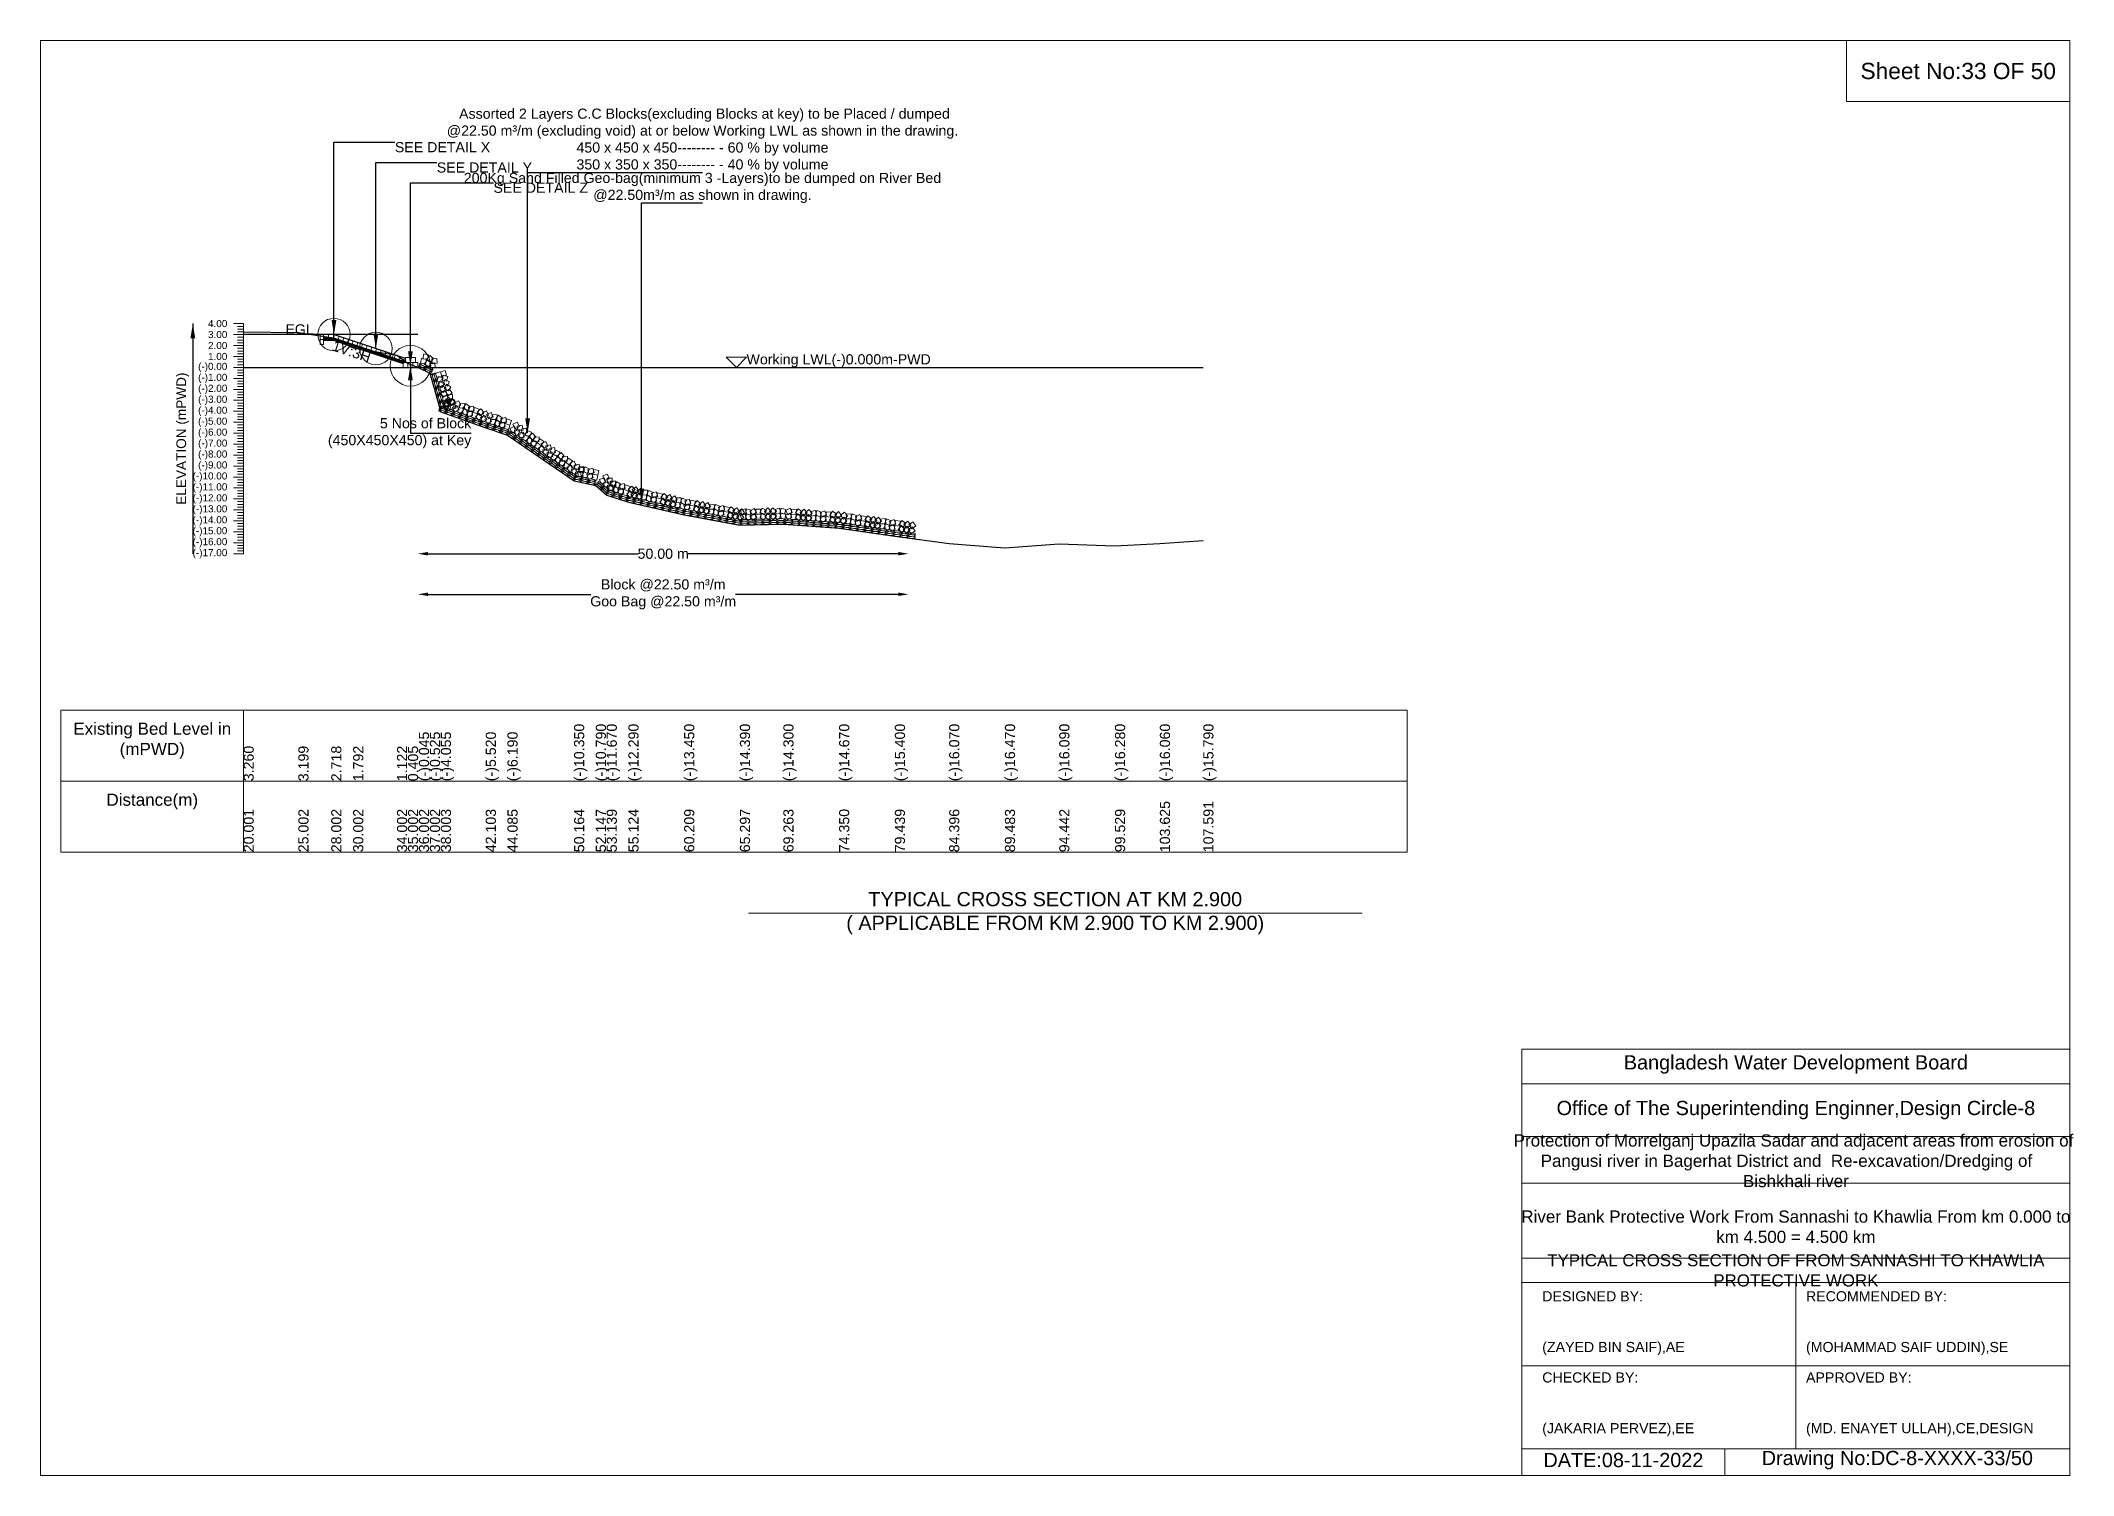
# Model space of a CAD drawing. Header units: inches. Extents: x 89000 to 845017, y -7071 to 0.
# Drawn here: x 580000 to 590017, y -7071 to 0 of the extents above; entities that cross this region are included whole.
import ezdxf

# ---------------------------------------------------------------- set-up
doc = ezdxf.new("R2010")
doc.units = ezdxf.units.IN
doc.header["$LTSCALE"] = 7
doc.header["$MEASUREMENT"] = 0
doc.header["$PDMODE"] = 3
for name, color, linetype, lineweight in [('Cross section Data Border', 7, 'Continuous', 9), ('Cross Section Labels', 7, 'Continuous', 9), ('Existing_Bed_Level for Xsection', 7, 'Continuous', 25), ('Long Section Labels', 7, 'Continuous', 9)]:
    doc.layers.add(name, color=color, linetype=linetype, lineweight=lineweight)
doc.styles.get("Standard").update_dxf_attribs({"font": 'arial.ttf'})
doc.dimstyles.new('Appron Lebeling Style', dxfattribs={"dimtxt": 50, "dimasz": 50, "dimexe": 0.18, "dimexo": 0.0625, "dimgap": 0.09, "dimtad": 0, "dimtih": 1, "dimtoh": 1, "dimdec": 4, "dimzin": 0, "dimdsep": 46, "dimtxsty": 'Standard', "dimcen": 0.09, "dimse1": 1, "dimse2": 1, "dimadec": 0, "dimazin": 0, "dimtfac": 1, "dimtdec": 4, "dimtofl": 0, "dimtmove": 0, "dimatfit": 3, "dimfxl": 1, "dimtolj": 1, "dimtzin": 0, "dimarcsym": 0})
doc.dimstyles.get("Standard").update_dxf_attribs({"dimtxt": 0.18, "dimasz": 0.18, "dimexe": 0.18, "dimexo": 0.0625, "dimgap": 0.09, "dimtad": 0, "dimtih": 1, "dimtoh": 1, "dimdec": 4, "dimzin": 0, "dimdsep": 46, "dimtxsty": 'Standard', "dimcen": 0.09, "dimadec": 0, "dimazin": 0, "dimtfac": 1, "dimtdec": 4, "dimtofl": 0, "dimtmove": 0, "dimatfit": 3, "dimfxl": 1, "dimtolj": 1, "dimtzin": 0, "dimarcsym": 0})

msp = doc.modelspace()

# ---------------------------------------------------------------- texts
at = {"layer": 'Cross section Data Border', "char_height": 60, "width": 800, "attachment_point": 5}
for s, insert in [('Existing Bed Level in (mPWD)', (580550, -3450)), ('Distance(m)', (580550, -3750))]:
    msp.add_mtext(s, dxfattribs=dict(at, insert=insert))
at = {"layer": 'Cross Section Labels'}
for s, insert, char_height, attachment_point in [('Sheet No:33 OF 50', (589450, -150), 80, 5), (' Assorted 2 Layers C.C Blocks(excluding Blocks at key) to be Placed / dumped^J@22.50 m³/m (excluding void) at or below Working LWL as shown in the drawing.^J450 x 450 x 450-------- - 60 % by volume^J350 x 350 x 350-------- - 40 % by volume', (583261.56421, -650), 50, 8), ('SEE DETAIL X', (581745.5612, -500), 50, 1), ('SEE DETAIL Y', (581952.1112, -600), 50, 1), ('200Kg Sand Filled Geo-bag(minimum 3 -Layers)to be dumped on River Bed^J@22.50m³/m as shown in drawing.', (583261.56421, -800), 50, 8), ('SEE DETAIL Z', (582231.5612, -700), 50, 1), ('EGL', (581345.7323, -1448.62), 50, 9), ('Working LWL(-)0.000m-PWD', (583478.6612, -1610.62), 50, 7), ('5 Nos of Block ^J(450X450X450) at Key', (582122.2112, -1934.62), 50, 6), ('TYPICAL CROSS SECTION AT KM 2.900^J( APPLICABLE FROM KM 2.900 TO KM 2.900)', (585000, -4300), 70, 5), ('Bangladesh Water Development Board', (588650, -5046), 70, 5), ('Office of The Superintending Enginner,Design Circle-8', (588650, -5271), 70, 5)]:
    msp.add_mtext(s, dxfattribs=dict(at, insert=insert, char_height=char_height, attachment_point=attachment_point))
at = {"layer": 'Cross Section Labels', "insert": (581540.29805, -1508.65945), "char_height": 50, "attachment_point": 2, "rotation": 341.565051177}
msp.add_mtext('1V:3H', dxfattribs=at)
at = {"layer": 'Cross Section Labels'}
for s, insert, char_height, width, attachment_point in [('Protection of Morrelganj Upazila Sadar and adjacent areas from erosion of  Pangusi river in Bagerhat District and  Re-excavation/Dredging of     Bishkhali river', (588650, -5521), 60, 2800, 5), ('River Bank Protective Work From Sannashi to Khawlia From km 0.000 to km 4.500 = 4.500 km', (588650, -5846), 60, 2700, 5), ('TYPICAL CROSS SECTION OF FROM SANNASHI TO KHAWLIA PROTECTIVE WORK', (588650, -6061), 59.5765532, 2800, 5), ('DESIGNED BY:^J^J^J(ZAYED BIN SAIF),AE', (587400, -6321), 50, 1400, 4), ('RECOMMENDED BY:^J^J^J(MOHAMMAD SAIF UDDIN),SE', (588700, -6321), 50, 1400, 4), ('CHECKED BY:^J^J^J(JAKARIA PERVEZ),EE', (587400, -6721), 50, 1400, 4), ('APPROVED BY:^J^J^J(MD. ENAYET ULLAH),CE,DESIGN', (588700, -6721), 50, 1400, 4), ('DATE:08-11-2022', (587800, -6996), 70, 1400, 5), ('Drawing No:DC-8-XXXX-33/50', (589150, -6996), 70, 2200, 5)]:
    msp.add_mtext(s, dxfattribs=dict(at, insert=insert, char_height=char_height, width=width, attachment_point=attachment_point))
at = {"layer": 'Long Section Labels', "char_height": 35, "attachment_point": 6}
for s, insert in [('4.00', (580920, -1394.62)), ('3.00', (580920, -1448.62)), ('2.00', (580920, -1502.62)), ('(-)0.00', (580920, -1610.62)), ('1.00', (580920, -1556.62)), ('(-)1.00', (580920, -1664.62)), ('(-)2.00', (580920, -1718.62)), ('(-)3.00', (580920, -1772.62)), ('(-)4.00', (580920, -1826.62)), ('(-)5.00', (580920, -1880.62)), ('(-)6.00', (580920, -1934.62)), ('(-)7.00', (580920, -1988.62)), ('(-)8.00', (580920, -2042.62)), ('(-)9.00', (580920, -2096.62)), ('(-)10.00', (580920, -2150.62)), ('(-)11.00', (580920, -2204.62)), ('(-)12.00', (580920, -2258.62)), ('(-)13.00', (580920, -2312.62)), ('(-)14.00', (580920, -2366.62)), ('(-)15.00', (580920, -2420.62)), ('(-)16.00', (580920, -2474.62)), ('(-)17.00', (580920, -2528.62))]:
    msp.add_mtext(s, dxfattribs=dict(at, insert=insert))
at = {"layer": 'Long Section Labels', "rotation": 90}
for s, insert, char_height, attachment_point in [('ELEVATION (mPWD)', (580700, -1961.62), 48, 5), ('(-)10.350', (582628.81574, -3650), 50, 1), ('(-)10.790', (582735.88008, -3650), 50, 1), ('(-)11.670', (582789.43855, -3650), 50, 1), ('(-)12.290', (582896.60335, -3650), 50, 1), ('(-)13.450', (583171.23761, -3650), 50, 1), ('(-)14.390', (583445.98304, -3650), 50, 1), ('(-)14.300', (583660.16046, -3650), 50, 1), ('(-)14.670', (583934.85774, -3650), 50, 1), ('(-)15.400', (584209.63835, -3650), 50, 1), ('(-)16.070', (584477.31521, -3650), 50, 1), ('(-)16.470', (584752.02529, -3650), 50, 1), ('(-)16.090', (585019.82285, -3650), 50, 1), ('(-)16.280', (585294.47408, -3650), 50, 1), ('(-)16.060', (585515.66378, -3650), 50, 1), ('(-)15.790', (585729.83312, -3650), 50, 1), ('3.260', (581000, -3650), 50, 1), ('3.199', (581270.01608, -3650), 50, 1), ('2.718', (581432.03094, -3650), 50, 1), ('1.792', (581540.03906, -3650), 50, 1), ('1.122', (581756.0484, -3650), 50, 1), ('0.405', (581810.05514, -3650), 50, 1), ('(-)0.045', (581864.06187, -3650), 50, 1), ('(-)0.525', (581918.06326, -3650), 50, 1), ('(-)4.055', (581972.07, -3650), 50, 1), ('(-)5.520', (582193.47958, -3650), 50, 1), ('(-)6.190', (582300.52417, -3650), 50, 1), ('20.001', (581000, -4000), 50, 1), ('25.002', (581270.01608, -4000), 50, 1), ('28.002', (581432.03094, -4000), 50, 1), ('30.002', (581540.03906, -4000), 50, 1), ('34.002', (581756.0484, -4000), 50, 1), ('35.002', (581810.05514, -4000), 50, 1), ('36.002', (581864.06187, -4000), 50, 1), ('37.002', (581918.06326, -4000), 50, 1), ('38.003', (581972.07, -4000), 50, 1), ('42.103', (582193.47958, -4000), 50, 1), ('44.085', (582300.52417, -4000), 50, 1), ('50.164', (582628.81574, -4000), 50, 1), ('52.147', (582735.88008, -4000), 50, 1), ('53.139', (582789.43855, -4000), 50, 1), ('55.124', (582896.60335, -4000), 50, 1), ('60.209', (583171.23761, -4000), 50, 1), ('65.297', (583445.98304, -4000), 50, 1), ('69.263', (583660.16046, -4000), 50, 1), ('74.350', (583934.85774, -4000), 50, 1), ('79.439', (584209.63835, -4000), 50, 1), ('84.396', (584477.31521, -4000), 50, 1), ('89.483', (584752.02529, -4000), 50, 1), ('94.442', (585019.82285, -4000), 50, 1), ('99.529', (585294.47408, -4000), 50, 1), ('103.625', (585515.66378, -4000), 50, 1), ('107.591', (585729.83312, -4000), 50, 1)]:
    msp.add_mtext(s, dxfattribs=dict(at, insert=insert, char_height=char_height, attachment_point=attachment_point))

# ---------------------------------------------------------------- blocks, each defined once
blk = doc.blocks.new('*D321')
at = {"layer": 'Cross Section Labels', "color": 0, "lineweight": -2, "transparency": 16777216}
for p, q in [((581909, -2529), (582945, -2529)), ((584227, -2529), (583191, -2529))]:
    blk.add_line(p, q, dxfattribs=at)
at = {"layer": 'Cross Section Labels', "color": 0, "transparency": 16777216}
for points in [[(581909, -2520), (581909, -2537), (581859, -2529)], [(584227, -2520), (584227, -2537), (584277, -2529)]]:
    blk.add_solid(points, dxfattribs=at)
at = {"layer": 'Defpoints', "color": 0, "transparency": 16777216}
for p in [(581859, -1611), (584277, -2451), (584277, -2529)]:
    blk.add_point(p, dxfattribs=at)
at = {"layer": 'Cross Section Labels', "color": 0, "transparency": 16777216, "insert": (583068, -2529), "char_height": 50, "attachment_point": 5}
blk.add_mtext('\\A1;50.00 m', dxfattribs=at)
blk = doc.blocks.new('*D322')
at = {"layer": 'Cross Section Labels', "color": 0, "lineweight": -2, "transparency": 16777216}
for p, q in [((581909, -2729), (582712, -2729)), ((584227, -2729), (583424, -2729))]:
    blk.add_line(p, q, dxfattribs=at)
at = {"layer": 'Cross Section Labels', "color": 0, "transparency": 16777216}
for points in [[(581909, -2720), (581909, -2737), (581859, -2729)], [(584227, -2720), (584227, -2737), (584277, -2729)]]:
    blk.add_solid(points, dxfattribs=at)
at = {"layer": 'Defpoints', "color": 0, "transparency": 16777216}
for p in [(581859, -1611), (584277, -2451), (584277, -2729)]:
    blk.add_point(p, dxfattribs=at)
at = {"layer": 'Cross Section Labels', "color": 0, "transparency": 16777216, "insert": (583068, -2729), "char_height": 50, "attachment_point": 5}
blk.add_mtext('\\A1;Block @22.50 m³/m ^JGoo Bag @22.50 m³/m ', dxfattribs=at)

# ---------------------------------------------------------------- dimensions: what is measured, and where the dimension line sits
at = {"layer": 'Cross Section Labels'}
for base, text, picture, middle in [((584277.29984, -2528.62), '50.00 m', '*D321', (583067.98052, -2528.62)), ((584277.29984, -2728.62), 'Block @22.50 m³/m ^JGoo Bag @22.50 m³/m ', '*D322', (583067.98052, -2728.62))]:
    dim = msp.add_linear_dim(base=base, p1=(581858.6612, -1610.62), p2=(584277.29984, -2451.36533), text=text, dimstyle='Appron Lebeling Style', dxfattribs=at)
    dim.commit()
    dim.dimension.update_dxf_attribs({"geometry": picture, "text_midpoint": middle})

# ---------------------------------------------------------------- linework, layer by layer
at = {"layer": 'Cross section Data Border'}
msp.add_lwpolyline([(580100, -3300), (586734.23701, -3300), (586734.23701, -4000), (580100, -4000)], close=True, dxfattribs=at)
for points in [[(581000, -3300), (581000, -4000)], [(580100, -3650), (586734.23701, -3650)]]:
    msp.add_lwpolyline(points, dxfattribs=at)
at = {"layer": 'Cross Section Labels'}
for points in [[(580000, 0), (590000, 0), (590000, -7071), (580000, -7071)], [(588900, 0), (590000, 0), (590000, -300), (588900, -300)], [(583428.6612, -1610.62), (583478.6612, -1560.62), (583378.6612, -1560.62)]]:
    msp.add_lwpolyline(points, close=True, dxfattribs=at)
for points in [[(583488, -4300), (585000, -4300), (586512, -4300)], [(587300, -7071), (587300, -4971), (590000, -4971)], [(587300, -5141), (590000, -5141)], [(587300, -5401), (590000, -5401)], [(587300, -5631), (590000, -5631)], [(587300, -6001), (590000, -6001)], [(587300, -6121), (590000, -6121)], [(588650, -6121), (588650, -6941)], [(587300, -6531), (590000, -6531)], [(587300, -6941), (590000, -6941)], [(588300, -6941), (588300, -7071)]]:
    msp.add_lwpolyline(points, dxfattribs=at)
for centre, radius in [((581445.5612, -1448.62), 80), ((581652.1112, -1517.47), 80), ((581822.2112, -1602.52), 100)]:
    msp.add_circle(centre, radius, dxfattribs=at)
at = {"layer": 'Existing_Bed_Level for Xsection'}
for points in [[(581000, -1434.58), (581270.01608, -1437.874), (581432.03094, -1463.848), (581540.03906, -1513.852), (581756.0484, -1550.032), (581810.05514, -1588.75), (581864.06187, -1613.05), (581918.06326, -1638.97), (581972.07, -1829.59), (582193.47958, -1908.7), (582300.52417, -1944.88), (582628.81574, -2169.52), (582735.88008, -2193.28), (582789.43855, -2240.8), (582896.60335, -2274.28), (583171.23761, -2336.92), (583445.98304, -2387.68), (583660.16046, -2382.82), (583934.85774, -2402.8), (584209.63835, -2442.22), (584477.31521, -2478.4), (584752.02529, -2500), (585019.82285, -2479.48), (585294.47408, -2489.74), (585515.66378, -2477.86), (585729.83312, -2463.28)], [(581858.6612, -1448.62), (581000, -1448.62)], [(581797.9112, -1566.07), (581448.05519, -1449.45133), (581445.5612, -1448.62), (581442.9323, -1448.62), (581394.3323, -1448.62)], [(581394.3323, -1464.82), (581442.9323, -1464.82), (581797.9112, -1583.1463)], [(581394.3323, -1470.22), (581442.056, -1470.22), (581790.356, -1586.32)], [(581394.3323, -1475.62), (581441.1797, -1475.62), (581785.7612, -1590.4805)], [(581000, -1610.62), (585729.83312, -1610.62)]]:
    msp.add_lwpolyline(points, dxfattribs=at)
at = {"layer": 'Long Section Labels'}
for points in [[(581000, -1394.62), (580950, -1394.62)], [(581000, -2528.62), (581000, -2474.62), (581000, -2420.62), (581000, -2366.62), (581000, -2312.62), (581000, -2258.62), (581000, -2204.62), (581000, -2150.62), (581000, -2096.62), (581000, -2042.62), (581000, -1988.62), (581000, -1934.62), (581000, -1880.62), (581000, -1826.62), (581000, -1772.62), (581000, -1718.62), (581000, -1664.62), (581000, -1610.62), (581000, -1556.62), (581000, -1502.62), (581000, -1448.62), (581000, -1394.62)], [(581000, -1448.62), (580950, -1448.62)], [(581000, -1408.12), (580970, -1408.12)], [(581000, -1421.62), (580970, -1421.62)], [(581000, -1435.12), (580970, -1435.12)], [(581000, -1462.12), (580970, -1462.12)], [(581000, -1475.62), (580970, -1475.62)], [(581000, -1489.12), (580970, -1489.12)], [(581000, -1502.62), (580950, -1502.62)], [(581000, -1556.62), (580950, -1556.62)], [(581000, -1516.12), (580970, -1516.12)], [(581000, -1529.62), (580970, -1529.62)], [(581000, -1543.12), (580970, -1543.12)], [(581000, -1570.12), (580970, -1570.12)], [(581000, -1583.62), (580970, -1583.62)], [(581000, -1597.12), (580970, -1597.12)], [(581000, -1610.62), (580950, -1610.62)], [(581000, -1664.62), (580950, -1664.62)], [(581000, -1624.12), (580970, -1624.12)], [(581000, -1637.62), (580970, -1637.62)], [(581000, -1651.12), (580970, -1651.12)], [(581000, -1678.12), (580970, -1678.12)], [(581000, -1691.62), (580970, -1691.62)], [(581000, -1718.62), (580950, -1718.62)], [(581000, -1772.62), (580950, -1772.62)], [(581000, -1705.12), (580970, -1705.12)], [(581000, -1732.12), (580970, -1732.12)], [(581000, -1745.62), (580970, -1745.62)], [(581000, -1759.12), (580970, -1759.12)], [(581000, -1786.12), (580970, -1786.12)], [(581000, -1799.62), (580970, -1799.62)], [(581000, -1826.62), (580950, -1826.62)], [(581000, -1880.62), (580950, -1880.62)], [(581000, -1813.12), (580970, -1813.12)], [(581000, -1840.12), (580970, -1840.12)], [(581000, -1853.62), (580970, -1853.62)], [(581000, -1867.12), (580970, -1867.12)], [(581000, -1894.12), (580970, -1894.12)], [(581000, -1934.62), (580950, -1934.62)], [(581000, -1988.62), (580950, -1988.62)], [(581000, -1907.62), (580970, -1907.62)], [(581000, -1921.12), (580970, -1921.12)], [(581000, -1948.12), (580970, -1948.12)], [(581000, -1961.62), (580970, -1961.62)], [(581000, -1975.12), (580970, -1975.12)], [(581000, -2002.12), (580970, -2002.12)], [(581000, -2042.62), (580950, -2042.62)], [(581000, -2096.62), (580950, -2096.62)], [(581000, -2015.62), (580970, -2015.62)], [(581000, -2029.12), (580970, -2029.12)], [(581000, -2056.12), (580970, -2056.12)], [(581000, -2069.62), (580970, -2069.62)], [(581000, -2083.12), (580970, -2083.12)], [(581000, -2150.62), (580950, -2150.62)], [(581000, -2110.12), (580970, -2110.12)], [(581000, -2123.62), (580970, -2123.62)], [(581000, -2137.12), (580970, -2137.12)], [(581000, -2164.12), (580970, -2164.12)], [(581000, -2177.62), (580970, -2177.62)], [(581000, -2191.12), (580970, -2191.12)], [(581000, -2204.62), (580950, -2204.62)], [(581000, -2258.62), (580950, -2258.62)], [(581000, -2218.12), (580970, -2218.12)], [(581000, -2231.62), (580970, -2231.62)], [(581000, -2245.12), (580970, -2245.12)], [(581000, -2272.12), (580970, -2272.12)], [(581000, -2285.62), (580970, -2285.62)], [(581000, -2299.12), (580970, -2299.12)], [(581000, -2312.62), (580950, -2312.62)], [(581000, -2366.62), (580950, -2366.62)], [(581000, -2326.12), (580970, -2326.12)], [(581000, -2339.62), (580970, -2339.62)], [(581000, -2353.12), (580970, -2353.12)], [(581000, -2380.12), (580970, -2380.12)], [(581000, -2393.62), (580970, -2393.62)], [(581000, -2420.62), (580950, -2420.62)], [(581000, -2474.62), (580950, -2474.62)], [(581000, -2407.12), (580970, -2407.12)], [(581000, -2434.12), (580970, -2434.12)], [(581000, -2447.62), (580970, -2447.62)], [(581000, -2461.12), (580970, -2461.12)], [(581000, -2488.12), (580970, -2488.12)], [(581000, -2501.62), (580970, -2501.62)], [(581000, -2528.62), (580950, -2528.62)], [(581000, -2515.12), (580970, -2515.12)]]:
    msp.add_lwpolyline(points, dxfattribs=at)
for points in [[(581394.3323, -1448.62), (581378.1323, -1448.62), (581378.1323, -1472.92), (581394.3323, -1472.92)], [(581394.3323, -1472.92), (581378.1323, -1472.92), (581378.1323, -1497.22), (581394.3323, -1497.22)], [(581418.6323, -1448.62), (581394.3323, -1448.62), (581394.3323, -1464.82), (581418.6323, -1464.82)], [(581442.9323, -1448.62), (581418.6323, -1448.62), (581418.6323, -1464.82), (581442.9323, -1464.82)], [(581471.1082, -1457.13567), (581448.05519, -1449.45133), (581442.9323, -1464.82), (581465.98531, -1472.50433)], [(581494.1612, -1464.82), (581471.1082, -1457.13567), (581465.98531, -1472.50433), (581489.03831, -1480.18867)], [(581517.21421, -1472.50433), (581494.1612, -1464.82), (581489.03831, -1480.18867), (581512.09132, -1487.873)], [(581540.26721, -1480.18867), (581517.21421, -1472.50433), (581512.09132, -1487.873), (581535.14432, -1495.55734)], [(581563.32021, -1487.873), (581540.26721, -1480.18867), (581535.14432, -1495.55734), (581558.19732, -1503.24167)], [(581586.37322, -1495.55734), (581563.32021, -1487.873), (581558.19732, -1503.24167), (581581.25033, -1510.92601)], [(581609.42622, -1503.24167), (581586.37322, -1495.55734), (581581.25033, -1510.92601), (581604.30333, -1518.61034)], [(581632.47923, -1510.92601), (581609.42622, -1503.24167), (581604.30333, -1518.61034), (581627.35634, -1526.29468)], [(581655.53223, -1518.61034), (581632.47923, -1510.92601), (581627.35634, -1526.29468), (581650.40934, -1533.97901)], [(581678.58523, -1526.29468), (581655.53223, -1518.61034), (581650.40934, -1533.97901), (581673.46234, -1541.66335)], [(581701.63824, -1533.97901), (581678.58523, -1526.29468), (581673.46234, -1541.66335), (581696.51535, -1549.34768)], [(581724.69124, -1541.66335), (581701.63824, -1533.97901), (581696.51535, -1549.34768), (581719.56835, -1557.03202)], [(581747.74425, -1549.34768), (581724.69124, -1541.66335), (581719.56835, -1557.03202), (581742.62136, -1564.71635)], [(581770.79725, -1557.03202), (581747.74425, -1549.34768), (581742.62136, -1564.71635), (581765.67436, -1572.40069)], [(581793.85025, -1564.71635), (581770.79725, -1557.03202), (581765.67436, -1572.40069), (581788.72737, -1580.08502)], [(581810.0612, -1586.32), (581785.7612, -1586.32), (581785.7612, -1610.62), (581810.0612, -1610.62)], [(581822.2112, -1562.02), (581797.9112, -1562.02), (581797.9112, -1586.32), (581822.2112, -1586.32)], [(581834.3612, -1586.32), (581810.0612, -1586.32), (581810.0612, -1610.62), (581834.3612, -1610.62)], [(581846.5112, -1562.02), (581822.2112, -1562.02), (581822.2112, -1586.32), (581846.5112, -1586.32)], [(581858.6612, -1586.32), (581834.3612, -1586.32), (581834.3612, -1610.62), (581858.6612, -1610.62)], [(581901.03374, -1570.2628), (581877.15067, -1565.78072), (581872.66859, -1589.66379), (581896.55166, -1594.14587)], [(581911.54889, -1548.35569), (581887.66582, -1543.8736), (581883.18374, -1567.75667), (581907.06681, -1572.23875)], [(581925.89152, -1589.17573), (581907.45557, -1573.3452), (581891.62504, -1591.78115), (581910.06099, -1607.61168)], [(581936.40667, -1567.26861), (581917.97072, -1551.43808), (581902.14019, -1569.87404), (581920.57614, -1585.70457)], [(581941.86446, -1587.96186), (581917.63367, -1589.79452), (581919.46633, -1614.02532), (581943.69713, -1612.19265)], [(581952.37961, -1566.05474), (581928.14881, -1567.88741), (581929.98148, -1592.1182), (581954.21227, -1590.28554)], [(581976.49344, -1655.02848), (581969.86945, -1631.64873), (581946.4897, -1638.27271), (581953.11369, -1661.65247)], [(581976.92745, -1684.78147), (581982.86668, -1661.21846), (581959.30366, -1655.27923), (581953.36444, -1678.84224)], [(581991.27339, -1688.73282), (581970.06226, -1676.87626), (581958.2057, -1698.08738), (581979.41682, -1709.94395)], [(581986.05397, -1733.31997), (581997.89364, -1712.09941), (581976.67308, -1700.25974), (581964.83341, -1721.4803)], [(581999.87319, -1648.4045), (581993.24921, -1625.02474), (581969.86945, -1631.64873), (581976.49344, -1655.02848)], [(582000.3072, -1678.15748), (582006.24643, -1654.59447), (581982.68342, -1648.65524), (581976.74419, -1672.21826)], [(582014.65314, -1682.10883), (581993.44201, -1670.25227), (581981.58545, -1691.4634), (582002.79658, -1703.31996)], [(582009.43373, -1726.69598), (582021.27339, -1705.47542), (582000.05283, -1693.63575), (581988.21316, -1714.85632)], [(582004.64741, -1744.37591), (581992.19382, -1723.50971), (581971.32762, -1735.9633), (581983.78121, -1756.8295)], [(582006.93143, -1775.52701), (582006.58915, -1751.22942), (581982.29156, -1751.5717), (581982.63384, -1775.86929)], [(582017.15208, -1798.81736), (582001.41167, -1780.3044), (581982.89871, -1796.04481), (581998.63912, -1814.55777)], [(582018.41657, -1786.69392), (582001.0003, -1769.74803), (581984.0544, -1787.1643), (582001.47067, -1804.1102)], [(582025.32827, -1775.93419), (582009.58787, -1757.42122), (581991.07491, -1773.16163), (582006.81531, -1791.67459)], [(582022.86134, -1818.68675), (582016.23735, -1795.30699), (581992.8576, -1801.93098), (581999.48159, -1825.31073)], [(582028.02716, -1737.75192), (582015.57357, -1716.88573), (581994.70737, -1729.33932), (582007.16096, -1750.20551)], [(582030.31119, -1768.90303), (582029.96891, -1744.60544), (582005.67132, -1744.94772), (582006.0136, -1769.24531)], [(582028.69646, -1789.42873), (582006.73003, -1799.81939), (582017.12069, -1821.78583), (582039.08712, -1811.39517)], [(582041.79632, -1780.06994), (582024.38005, -1763.12404), (582007.43415, -1780.54031), (582024.85042, -1797.48621)], [(582036.87265, -1766.54556), (582014.90622, -1776.93622), (582025.29688, -1798.90265), (582047.26332, -1788.51199)], [(582046.24109, -1812.06276), (582039.61711, -1788.68301), (582016.23735, -1795.30699), (582022.86134, -1818.68675)], [(582061.9749, -1819.55848), (582051.56675, -1797.60033), (582029.6086, -1808.00848), (582040.01675, -1829.96663)], [(582070.1511, -1796.6753), (582059.74295, -1774.71715), (582037.7848, -1785.1253), (582048.19295, -1807.08345)], [(582089.94619, -1787.95156), (582065.72619, -1785.98142), (582063.75605, -1810.20143), (582087.97606, -1812.17157)], [(582116.63867, -1804.17253), (582096.65415, -1790.34832), (582082.82993, -1810.33285), (582102.81446, -1824.15706)], [(582132.3983, -1801.30159), (582108.49018, -1805.64807), (582112.83666, -1829.55619), (582136.74478, -1825.20971)], [(582081.77, -1810.83474), (582057.55, -1808.8646), (582055.57986, -1833.08461), (582079.79986, -1835.05474)], [(582108.46247, -1827.05571), (582088.47795, -1813.2315), (582074.65374, -1833.21603), (582094.63826, -1847.04024)], [(582124.2221, -1824.18477), (582100.31398, -1828.53125), (582104.66046, -1852.43936), (582128.56858, -1848.09288)], [(582152.85415, -1839.13477), (582129.97097, -1830.95857), (582121.79477, -1853.84175), (582144.67795, -1862.01795)], [(582161.03034, -1816.25159), (582138.14717, -1808.0754), (582129.97097, -1830.95857), (582152.85415, -1839.13477)], [(582177.33432, -1856.05074), (582161.59392, -1837.53777), (582143.08096, -1853.27818), (582158.82136, -1871.79114)], [(582185.51052, -1833.16756), (582169.77011, -1814.6546), (582151.25715, -1830.395), (582166.99756, -1848.90796)], [(582188.8787, -1846.66211), (582166.91227, -1857.05277), (582177.30293, -1879.0192), (582199.26936, -1868.62854)], [(582197.0549, -1823.77893), (582175.08847, -1834.16959), (582185.47913, -1856.13602), (582207.44556, -1845.74536)], [(582222.15714, -1876.79185), (582211.74899, -1854.8337), (582189.79084, -1865.24185), (582200.19899, -1887.2)], [(582230.33334, -1853.90867), (582219.92519, -1831.95052), (582197.96704, -1842.35867), (582208.37519, -1864.31682)], [(582241.24503, -1867.23905), (582216.99468, -1865.68647), (582215.44211, -1889.93682), (582239.69246, -1891.4894)], [(582249.02578, -1844.2184), (582224.77543, -1842.66583), (582223.22285, -1866.91618), (582247.4732, -1868.46875)], [(582268.21301, -1882.99775), (582247.99328, -1869.51989), (582234.51542, -1889.73961), (582254.73514, -1903.21747)], [(582275.99375, -1859.97711), (582255.77403, -1846.49924), (582242.29617, -1866.71897), (582262.51589, -1880.19683)], [(582283.92083, -1879.85572), (582260.09115, -1884.61345), (582264.84888, -1908.44313), (582288.67856, -1903.68541)], [(582291.70158, -1856.83508), (582267.87189, -1861.5928), (582272.62962, -1885.42249), (582296.45931, -1880.66476)], [(582312.80619, -1894.31023), (582289.78555, -1886.52948), (582282.0048, -1909.55012), (582305.02544, -1917.33087)], [(582320.58694, -1871.28958), (582297.5663, -1863.50884), (582289.78555, -1886.52948), (582312.80619, -1894.31023)], [(582345.41658, -1922.10527), (582334.89715, -1900.20022), (582312.99209, -1910.71965), (582323.51152, -1932.62471)], [(582359.13921, -1902.05086), (582348.61977, -1880.1458), (582326.71472, -1890.66524), (582337.23415, -1912.57029)], [(582372.69038, -1895.90393), (582348.80463, -1900.37167), (582353.27237, -1924.25742), (582377.15812, -1919.78969)], [(582358.96776, -1915.95834), (582335.082, -1920.42608), (582339.54974, -1944.31184), (582363.43549, -1939.8441)], [(582383.49763, -1953.55544), (582379.01088, -1929.67324), (582355.12869, -1934.16), (582359.61544, -1958.04219)], [(582397.22026, -1933.50102), (582392.73351, -1909.61883), (582368.85131, -1914.10559), (582373.33807, -1937.98778)], [(582404.85975, -1950.14815), (582381.93538, -1942.08817), (582373.8754, -1965.01254), (582396.79977, -1973.07252)], [(582418.58238, -1930.09374), (582395.65801, -1922.03376), (582387.59803, -1944.95813), (582410.5224, -1953.01811)], [(582426.55417, -1972.61947), (582410.73848, -1954.17079), (582392.2898, -1969.98648), (582408.10549, -1988.43516)], [(582440.2768, -1952.56505), (582424.4611, -1934.11637), (582406.01243, -1949.93207), (582421.82812, -1968.38075)], [(582442.52604, -1973.84741), (582418.29821, -1971.97597), (582416.42676, -1996.2038), (582440.65459, -1998.07524)], [(582456.24866, -1953.793), (582432.02084, -1951.92155), (582430.14939, -1976.14938), (582454.37722, -1978.02083)], [(582466.41933, -1995.58234), (582446.36492, -1981.85971), (582432.64229, -2001.91412), (582452.6967, -2015.63675)], [(582480.14196, -1975.52793), (582460.08755, -1961.8053), (582446.36492, -1981.85971), (582466.41933, -1995.58234)], [(582485.79747, -2018.16367), (582475.27803, -1996.25861), (582453.37298, -2006.77805), (582463.89241, -2028.68311)], [(582499.5201, -1998.10926), (582489.00066, -1976.2042), (582467.09561, -1986.72364), (582477.61504, -2008.62869)], [(582513.07127, -1991.96233), (582489.18552, -1996.43007), (582493.65326, -2020.31582), (582517.53901, -2015.84809)], [(582499.34865, -2012.01674), (582475.46289, -2016.48448), (582479.93063, -2040.37024), (582503.81638, -2035.9025)], [(582523.87852, -2049.61383), (582519.39177, -2025.73164), (582495.50958, -2030.2184), (582499.99633, -2054.10059)], [(582537.60115, -2029.55942), (582533.11439, -2005.67723), (582509.2322, -2010.16399), (582513.71896, -2034.04618)], [(582545.24064, -2046.20655), (582522.31627, -2038.14657), (582514.25629, -2061.07094), (582537.18066, -2069.13092)], [(582558.96326, -2026.15214), (582536.03889, -2018.09216), (582527.97892, -2041.01653), (582550.90329, -2049.07651)], [(582566.93506, -2068.67786), (582551.11937, -2050.22919), (582532.67069, -2066.04488), (582548.48638, -2084.49356)], [(582580.65769, -2048.62345), (582564.84199, -2030.17477), (582546.39332, -2045.99047), (582562.20901, -2064.43915)], [(582582.90692, -2069.90581), (582558.6791, -2068.03437), (582556.80765, -2092.26219), (582581.03548, -2094.13364)], [(582596.62955, -2049.8514), (582572.40172, -2047.97995), (582570.53028, -2072.20778), (582594.75811, -2074.07923)], [(582606.80022, -2091.64074), (582586.74581, -2077.91811), (582573.02318, -2097.97252), (582593.07759, -2111.69515)], [(582620.52285, -2071.58633), (582600.46844, -2057.8637), (582586.74581, -2077.91811), (582606.80022, -2091.64074)], [(582626.17836, -2114.22207), (582615.65892, -2092.31701), (582593.75387, -2102.83645), (582604.2733, -2124.7415)], [(582639.90099, -2094.16766), (582629.38155, -2072.2626), (582607.4765, -2082.78204), (582617.99593, -2104.68709)], [(582653.45216, -2088.02073), (582629.56641, -2092.48847), (582634.03414, -2116.37422), (582657.9199, -2111.90648)], [(582677.98204, -2125.61782), (582673.49528, -2101.73563), (582649.61309, -2106.22239), (582654.09985, -2130.10458)], [(582676.6452, -2099.34319), (582652.36831, -2100.40274), (582653.42786, -2124.67963), (582677.70475, -2123.62008)], [(582705.14897, -2112.11596), (582683.59929, -2100.88646), (582672.3698, -2122.43613), (582693.91947, -2133.66563)], [(582639.72953, -2108.07514), (582615.84378, -2112.54288), (582620.31152, -2136.42863), (582644.19727, -2131.9609)], [(582664.25941, -2145.67223), (582659.77265, -2121.79004), (582635.89046, -2126.2768), (582640.37722, -2150.15899)], [(582671.38057, -2123.06604), (582647.10368, -2124.12559), (582648.16322, -2148.40248), (582672.44011, -2147.34293)], [(582699.88433, -2135.83881), (582678.33466, -2124.60931), (582667.10516, -2146.15898), (582688.65483, -2157.38848)], [(582715.16412, -2131.02878), (582691.98284, -2138.31701), (582699.27107, -2161.49829), (582722.45235, -2154.21005)], [(582720.42875, -2107.30593), (582697.24748, -2114.59416), (582704.53571, -2137.77544), (582727.71699, -2130.4872)], [(582745.43419, -2142.29906), (582721.71134, -2137.03443), (582716.4467, -2160.75728), (582740.16955, -2166.02191)], [(582750.69883, -2118.57621), (582726.97598, -2113.31158), (582721.71134, -2137.03443), (582745.43419, -2142.29906)], [(582785.39603, -2178.19427), (582777.70439, -2155.14371), (582754.65382, -2162.83535), (582762.34547, -2185.88592)], [(582801.52348, -2160.01748), (582793.83183, -2136.96692), (582770.78127, -2144.65856), (582778.47291, -2167.70913)], [(582799.61066, -2173.79386), (582775.35333, -2175.23331), (582776.79278, -2199.49064), (582801.05011, -2198.05119)], [(582815.7381, -2155.61707), (582791.48077, -2157.05652), (582792.92022, -2181.31385), (582817.17755, -2179.8744)], [(582819.23598, -2214.1684), (582817.77721, -2189.91222), (582793.52104, -2191.37099), (582794.9798, -2215.62716)], [(582825.10739, -2194.7699), (582800.82762, -2193.77854), (582799.83625, -2218.0583), (582824.11602, -2219.04967)], [(582832.3537, -2171.57549), (582808.07393, -2170.58412), (582807.08256, -2194.86389), (582831.36233, -2195.85525)], [(582835.36342, -2195.99161), (582833.90465, -2171.73543), (582809.64848, -2173.1942), (582811.10724, -2197.45037)], [(582852.43257, -2209.90075), (582831.90658, -2196.89408), (582818.89991, -2217.42007), (582839.4259, -2230.42675)], [(582859.67888, -2186.70633), (582839.15288, -2173.69966), (582826.14621, -2194.22566), (582846.67221, -2207.23233)], [(582875.30985, -2183.20189), (582851.59656, -2188.50942), (582856.90408, -2212.22271), (582880.61737, -2206.91519)], [(582904.52175, -2196.98455), (582881.32733, -2189.73825), (582874.08102, -2212.93266), (582897.27544, -2220.17897)], [(582929.66447, -2212.89908), (582913.18997, -2195.03625), (582895.32713, -2211.51075), (582911.80163, -2229.37358)], [(582935.09444, -2199.80191), (582914.51584, -2212.72519), (582927.43912, -2233.30379), (582948.01772, -2220.3805)], [(582868.06354, -2206.39631), (582844.35025, -2211.70384), (582849.65777, -2235.41713), (582873.37106, -2230.1096)], [(582897.27544, -2220.17897), (582874.08102, -2212.93266), (582866.83471, -2236.12708), (582890.02913, -2243.37339)], [(582922.41816, -2236.0935), (582905.94366, -2218.23067), (582888.08083, -2234.70517), (582904.55533, -2252.568)], [(582929.69075, -2223.49347), (582909.11215, -2236.41675), (582922.03543, -2256.99535), (582942.61403, -2244.07207)], [(582966.30863, -2249.46242), (582953.36897, -2228.89412), (582932.80067, -2241.83378), (582945.74033, -2262.40209)], [(582971.71233, -2225.77086), (582958.77266, -2205.20256), (582938.20436, -2218.14222), (582951.14403, -2238.71052)], [(582984.92899, -2238.45189), (582960.6463, -2239.36902), (582961.56343, -2263.6517), (582985.84612, -2262.73457)], [(582990.33268, -2214.76032), (582966.05, -2215.67746), (582966.96713, -2239.96014), (582991.24981, -2239.04301)], [(583013.35734, -2251.39162), (582991.87391, -2240.03592), (582980.5182, -2261.51935), (583002.00164, -2272.87506)], [(583018.76104, -2227.70006), (582997.2776, -2216.34436), (582985.9219, -2237.82779), (583007.40533, -2249.1835)], [(583028.66508, -2246.6713), (583005.44145, -2253.82344), (583012.59359, -2277.04707), (583035.81722, -2269.89493)], [(583034.06877, -2222.97974), (583010.84514, -2230.13188), (583017.99728, -2253.35551), (583041.22091, -2246.20337)], [(583058.86852, -2258.11894), (583035.17696, -2252.71525), (583029.77327, -2276.40681), (583053.46483, -2281.8105)], [(583064.27222, -2234.42738), (583040.58066, -2229.02369), (583035.17696, -2252.71525), (583058.86852, -2258.11894)], [(583085.18265, -2272.01122), (583067.35711, -2255.49638), (583050.84227, -2273.32192), (583068.6678, -2289.83676)], [(583090.58634, -2248.31966), (583072.76081, -2231.80482), (583056.24596, -2249.63036), (583074.0715, -2266.1452)], [(583095.53168, -2261.31932), (583074.95308, -2274.24261), (583087.87636, -2294.82121), (583108.45496, -2281.89792)], [(583100.93537, -2237.62776), (583080.35677, -2250.55104), (583093.28006, -2271.12964), (583113.85865, -2258.20636)], [(583132.14957, -2287.28828), (583119.2099, -2266.71997), (583098.6416, -2279.65964), (583111.58126, -2300.22794)], [(583137.55326, -2263.59671), (583124.61359, -2243.02841), (583104.04529, -2255.96808), (583116.98496, -2276.53638)], [(583150.76992, -2276.27774), (583126.48723, -2277.19487), (583127.40437, -2301.47756), (583151.68705, -2300.56043)], [(583156.17361, -2252.58618), (583131.89093, -2253.50331), (583132.80806, -2277.786), (583157.09075, -2276.86887)], [(583179.19827, -2289.21748), (583157.71484, -2277.86178), (583146.35913, -2299.34521), (583167.84257, -2310.70092)], [(583184.60197, -2265.52592), (583163.11853, -2254.17021), (583151.76283, -2275.65365), (583173.24626, -2287.00935)], [(583192.30805, -2283.57575), (583169.40161, -2291.68652), (583177.51238, -2314.59297), (583200.41883, -2306.48219)], [(583196.72283, -2259.68014), (583173.81639, -2267.79092), (583181.92716, -2290.69737), (583204.83361, -2282.58659)], [(583222.96101, -2293.75873), (583199.06541, -2289.34395), (583194.65063, -2313.23955), (583218.54623, -2317.65433)], [(583227.37579, -2269.86313), (583203.48019, -2265.44835), (583199.06541, -2289.34395), (583222.96101, -2293.75873)], [(583249.82956, -2306.54581), (583231.33331, -2290.78577), (583215.57327, -2309.28202), (583234.06952, -2325.04206)], [(583254.24434, -2282.65021), (583235.74809, -2266.89017), (583219.98805, -2285.38642), (583238.4843, -2301.14646)], [(583259.72547, -2295.4332), (583239.70152, -2309.20025), (583253.46857, -2329.22419), (583273.49251, -2315.45714)], [(583264.14025, -2271.5376), (583244.1163, -2285.30465), (583257.88335, -2305.32859), (583277.90729, -2291.56154)], [(583297.3906, -2319.85847), (583283.60761, -2299.84549), (583263.59464, -2313.62848), (583277.37762, -2333.64146)], [(583301.80538, -2295.96287), (583288.02239, -2275.94989), (583268.00942, -2289.73288), (583281.7924, -2309.74586)], [(583319.95224, -2284.18827), (583295.72861, -2286.11342), (583297.65376, -2310.33704), (583321.87738, -2308.41189)], [(583348.89362, -2295.9358), (583326.95697, -2285.48242), (583316.50358, -2307.41907), (583338.44023, -2317.87246)], [(583363.99204, -2290.5836), (583341.08559, -2298.69438), (583349.19636, -2321.60083), (583372.10281, -2313.49005)], [(583394.64499, -2300.76659), (583370.74939, -2296.35181), (583366.33461, -2320.24741), (583390.23021, -2324.66219)], [(583421.51354, -2313.55367), (583403.0173, -2297.79363), (583387.25726, -2316.28988), (583405.7535, -2332.04992)], [(583431.40945, -2302.44106), (583411.3855, -2316.20811), (583425.15255, -2336.23205), (583445.1765, -2322.465)], [(583584.38837, -2303.34579), (583567.5929, -2320.90718), (583585.15429, -2337.70264), (583601.94976, -2320.14126)], [(583626.24319, -2319.57632), (583608.66844, -2302.79484), (583591.88696, -2320.3696), (583609.46172, -2337.15107)], [(583315.53746, -2308.08387), (583291.31383, -2310.00902), (583293.23898, -2334.23264), (583317.4626, -2332.30749)], [(583344.47884, -2319.8314), (583322.54219, -2309.37802), (583312.0888, -2331.31467), (583334.02545, -2341.76806)], [(583359.57726, -2314.47921), (583336.67081, -2322.58998), (583344.78158, -2345.49643), (583367.68803, -2337.38565)], [(583390.23021, -2324.66219), (583366.33461, -2320.24741), (583361.91983, -2344.14301), (583385.81543, -2348.55779)], [(583417.09876, -2337.44927), (583398.60252, -2321.68923), (583382.84248, -2340.18548), (583401.33872, -2355.94552)], [(583426.99467, -2326.33666), (583406.97072, -2340.10371), (583420.73777, -2360.12765), (583440.76172, -2346.3606)], [(583464.6598, -2350.76193), (583450.87681, -2330.74895), (583430.86384, -2344.53194), (583444.64683, -2364.54492)], [(583469.07458, -2326.86633), (583455.29159, -2306.85335), (583435.27862, -2320.63634), (583449.06161, -2340.64932)], [(583471.55113, -2308.20715), (583448.22922, -2315.03199), (583455.05406, -2338.3539), (583478.37597, -2331.52906)], [(583472.10239, -2332.50089), (583448.78048, -2339.32573), (583455.60532, -2362.64764), (583478.92723, -2355.8228)], [(583502.28006, -2313.80549), (583478.67258, -2308.04555), (583472.91263, -2331.65303), (583496.52011, -2337.41297)], [(583502.83132, -2338.09924), (583479.22384, -2332.3393), (583473.46389, -2355.94677), (583497.07137, -2361.70672)], [(583515.96963, -2305.48661), (583495.19871, -2318.09846), (583507.81055, -2338.86939), (583528.58148, -2326.25754)], [(583516.52089, -2329.78036), (583495.74997, -2342.39221), (583508.36181, -2363.16313), (583529.13274, -2350.55129)], [(583548.05508, -2309.20424), (583523.76133, -2309.7555), (583524.31259, -2334.04924), (583548.60634, -2333.49798)], [(583548.60634, -2333.49798), (583524.31259, -2334.04924), (583524.86386, -2358.34299), (583549.1576, -2357.79173)], [(583576.96674, -2316.24302), (583555.64513, -2304.58632), (583543.98842, -2325.90794), (583565.31004, -2337.56464)], [(583577.518, -2340.53677), (583556.19639, -2328.88007), (583544.53969, -2350.20168), (583565.8613, -2361.85838)], [(583584.93963, -2327.63954), (583568.14416, -2345.20092), (583585.70555, -2361.99639), (583602.50102, -2344.435)], [(583626.79445, -2343.87006), (583609.2197, -2327.08859), (583592.43822, -2344.66334), (583610.01298, -2361.44482)], [(583641.60736, -2304.34832), (583618.28545, -2311.17316), (583625.11029, -2334.49507), (583648.4322, -2327.67023)], [(583642.15862, -2328.64207), (583618.83671, -2335.46691), (583625.66155, -2358.78882), (583648.98346, -2351.96398)], [(583672.33628, -2309.94667), (583648.7288, -2304.18672), (583642.96886, -2327.7942), (583666.57634, -2333.55415)], [(583672.88754, -2334.24041), (583649.28006, -2328.48047), (583643.52012, -2352.08795), (583667.1276, -2357.84789)], [(583691.87116, -2328.69324), (583669.99445, -2339.2715), (583680.57272, -2361.14821), (583702.44943, -2350.56994)], [(583693.63396, -2304.45726), (583671.75725, -2315.03553), (583682.33552, -2336.91223), (583704.21222, -2326.33397)], [(583723.4573, -2335.44693), (583699.22133, -2333.68413), (583697.45853, -2357.92011), (583721.69451, -2359.6829)], [(583725.2201, -2311.21095), (583700.98412, -2309.44816), (583699.22133, -2333.68413), (583723.4573, -2335.44693)], [(583751.56805, -2345.20473), (583731.45231, -2331.57216), (583717.81974, -2351.6879), (583737.93548, -2365.32047)], [(583753.33084, -2320.96875), (583733.2151, -2307.33618), (583719.58253, -2327.45192), (583739.69827, -2341.08449)], [(583760.18318, -2333.07218), (583741.79294, -2348.9558), (583757.67656, -2367.34603), (583776.0668, -2351.46241)], [(583761.94597, -2308.8362), (583743.55574, -2324.71982), (583759.43936, -2343.11006), (583777.82959, -2327.22644)], [(583800.30377, -2353.21156), (583784.40551, -2334.83398), (583766.02793, -2350.73224), (583781.92619, -2369.10982)], [(583802.06656, -2328.97558), (583786.1683, -2310.59801), (583767.79072, -2326.49626), (583783.68898, -2344.87384)], [(583817.04717, -2339.51456), (583793.18169, -2344.08935), (583797.75648, -2367.95483), (583821.62196, -2363.38004)], [(583818.80996, -2315.27858), (583794.94448, -2319.85337), (583799.51927, -2343.71886), (583823.38476, -2339.14406)], [(583847.10399, -2348.01137), (583824.15168, -2340.0313), (583816.17161, -2362.98361), (583839.12392, -2370.96368)], [(583848.86678, -2323.77539), (583825.91447, -2315.79533), (583817.93441, -2338.74764), (583840.88672, -2346.7277)], [(583861.523, -2341.0328), (583839.64629, -2351.61106), (583850.22456, -2373.48777), (583872.10126, -2362.9095)], [(583863.28579, -2316.79682), (583841.40908, -2327.37509), (583851.98735, -2349.25179), (583873.86406, -2338.67353)], [(583893.10914, -2347.78649), (583868.87316, -2346.02369), (583867.11037, -2370.25967), (583891.34634, -2372.02246)], [(583894.87193, -2323.55051), (583870.63596, -2321.78772), (583868.87316, -2346.02369), (583893.10914, -2347.78649)], [(583921.21989, -2357.54429), (583901.10414, -2343.91172), (583887.47157, -2364.02746), (583907.58731, -2377.66003)], [(583922.98268, -2333.30831), (583902.86694, -2319.67574), (583889.23437, -2339.79148), (583909.35011, -2353.42405)], [(583929.83501, -2345.41174), (583911.44478, -2361.29536), (583927.3284, -2379.68559), (583945.71863, -2363.80197)], [(583931.59781, -2321.17576), (583913.20757, -2337.05938), (583929.09119, -2355.44962), (583947.48143, -2339.566)], [(583972.47081, -2368.09271), (583957.89455, -2348.6499), (583938.45174, -2363.22616), (583953.028, -2382.66897)], [(583975.92155, -2344.03897), (583961.3453, -2324.59617), (583941.90249, -2339.17242), (583956.47875, -2358.61523)], [(583990.12973, -2355.59823), (583966.00306, -2358.49547), (583968.9003, -2382.62214), (583993.02697, -2379.7249)], [(583993.58047, -2331.54449), (583969.45381, -2334.44173), (583972.35105, -2358.5684), (583996.47771, -2355.67116)], [(584019.5199, -2366.17299), (583997.18081, -2356.60978), (583987.6176, -2378.94887), (584009.95669, -2388.51208)], [(584022.97065, -2342.11925), (584000.63156, -2332.55604), (583991.06835, -2354.89513), (584013.40744, -2364.45834)], [(584034.39099, -2360.21825), (584011.82906, -2369.24318), (584020.85399, -2391.80511), (584043.41592, -2382.78018)], [(584037.84174, -2336.16451), (584015.27981, -2345.18944), (584024.30474, -2367.75137), (584046.86667, -2358.72644)], [(584065.42847, -2369.16093), (584041.37473, -2365.71018), (584037.92399, -2389.76392), (584061.97773, -2393.21467)], [(584068.87922, -2345.10719), (584044.82548, -2341.65644), (584041.37473, -2365.71018), (584065.42847, -2369.16093)], [(584092.78928, -2380.85772), (584073.67452, -2365.85386), (584058.67066, -2384.96862), (584077.78542, -2399.97248)], [(584096.24003, -2356.80398), (584077.12527, -2341.80012), (584062.1214, -2360.91488), (584081.23617, -2375.91874)], [(584102.23053, -2369.35633), (584082.77612, -2383.9171), (584097.33689, -2403.37151), (584116.7913, -2388.81074)], [(584105.68127, -2345.30259), (584086.22687, -2359.86336), (584100.78764, -2379.31777), (584120.24204, -2364.757)], [(584140.84698, -2392.24794), (584126.27072, -2372.80513), (584106.82791, -2387.38139), (584121.40417, -2406.8242)], [(584144.29773, -2368.1942), (584129.72147, -2348.7514), (584110.27866, -2363.32765), (584124.85492, -2382.77046)], [(584158.5059, -2379.75346), (584134.37923, -2382.6507), (584137.27647, -2406.77737), (584161.40314, -2403.88013)], [(584161.95664, -2355.69972), (584137.82998, -2358.59696), (584140.72722, -2382.72363), (584164.85389, -2379.82639)], [(584187.89608, -2390.32822), (584165.55699, -2380.76501), (584155.99377, -2403.1041), (584178.33286, -2412.66731)], [(584191.34682, -2366.27448), (584169.00773, -2356.71127), (584159.44452, -2379.05036), (584181.78361, -2388.61357)], [(584202.76716, -2384.37348), (584180.20523, -2393.39841), (584189.23016, -2415.96034), (584211.79209, -2406.93541)], [(584206.21791, -2360.31974), (584183.65598, -2369.34467), (584192.68091, -2391.9066), (584215.24284, -2382.88167)], [(584233.40582, -2393.12109), (584209.3248, -2389.86623), (584206.06993, -2413.94726), (584230.15096, -2417.20212)], [(584236.66069, -2369.04007), (584212.57966, -2365.7852), (584209.3248, -2389.86623), (584233.40582, -2393.12109)], [(584260.86092, -2404.59481), (584241.62468, -2389.74702), (584226.77689, -2408.98326), (584246.01313, -2423.83106)], [(584264.11579, -2380.51378), (584244.87954, -2365.66599), (584230.03175, -2384.90224), (584249.26799, -2399.75003)], [(584270.20825, -2393.01696), (584250.87299, -2407.73559), (584265.59162, -2427.07084), (584284.92687, -2412.35222)], [(584273.46311, -2368.93593), (584254.12786, -2383.65456), (584268.84648, -2402.98981), (584288.18173, -2388.27119)], [(584309.00973, -2415.59352), (584294.27571, -2396.26999), (584274.95219, -2411.00401), (584289.6862, -2430.32754)], [(584312.26459, -2391.51249), (584297.53058, -2372.18896), (584278.20705, -2386.92298), (584292.94107, -2406.24651)]]:
    msp.add_lwpolyline(points, close=True, dxfattribs=at)
for centre, major_axis in [((581880.88298, -1605.84985), (16.20153, -7.77653)), ((581884.85537, -1597.57382), (16.20153, -7.77653)), ((581876.91059, -1614.12587), (16.20153, -7.77653)), ((581909.31365, -1629.67894), (16.20153, -7.77653)), ((581913.28604, -1621.40292), (16.20153, -7.77653)), ((581917.25843, -1613.12689), (16.20153, -7.77653)), ((581929.03089, -1660.84257), (4.89881, -17.29063)), ((581937.86324, -1658.34018), (4.89881, -17.29063)), ((581938.8285, -1695.42382), (4.89881, -17.29063)), ((581946.6956, -1655.83778), (4.89881, -17.29063)), ((581947.66086, -1692.92143), (4.89881, -17.29063)), ((581956.49321, -1690.41903), (4.89881, -17.29063)), ((581948.62612, -1730.00508), (4.89881, -17.29063)), ((581957.45847, -1727.50268), (4.89881, -17.29063)), ((581958.42373, -1764.58633), (4.89881, -17.29063)), ((581966.29082, -1725.00029), (4.89881, -17.29063)), ((581967.25608, -1762.08393), (4.89881, -17.29063)), ((581968.22134, -1799.16758), (4.89881, -17.29063)), ((581985.08708, -1809.87006), (16.92338, -6.04675)), ((581976.08843, -1759.58154), (4.89881, -17.29063)), ((581977.05369, -1796.66518), (4.89881, -17.29063)), ((581985.88604, -1794.16279), (4.89881, -17.29063)), ((581978.90951, -1827.15958), (16.92338, -6.04675)), ((581981.99829, -1818.51482), (16.92338, -6.04675)), ((582012.75627, -1839.25308), (16.92338, -6.04675)), ((582015.84506, -1830.60832), (16.92338, -6.04675)), ((582018.93384, -1821.96357), (16.92338, -6.04675)), ((582046.60303, -1851.34658), (16.92338, -6.04675)), ((582049.69182, -1842.70183), (16.92338, -6.04675)), ((582052.7806, -1834.05707), (16.92338, -6.04675)), ((582080.4498, -1863.44008), (16.92338, -6.04675)), ((582083.53858, -1854.79533), (16.92338, -6.04675)), ((582086.62737, -1846.15057), (16.92338, -6.04675)), ((582114.29656, -1875.53359), (16.92338, -6.04675)), ((582117.38534, -1866.88883), (16.92338, -6.04675)), ((582120.47413, -1858.24407), (16.92338, -6.04675)), ((582148.14332, -1887.62709), (16.92338, -6.04675)), ((582151.23211, -1878.98233), (16.92338, -6.04675)), ((582154.32089, -1870.33758), (16.92338, -6.04675)), ((582181.99008, -1899.72059), (16.92338, -6.04675)), ((582185.07887, -1891.07584), (16.92338, -6.04675)), ((582188.16765, -1882.43108), (16.92338, -6.04675)), ((582215.88718, -1911.42846), (17.02504, -5.75429)), ((582218.82657, -1902.73177), (17.02504, -5.75429)), ((582221.76596, -1894.03508), (17.02504, -5.75429)), ((582255.81605, -1905.54367), (17.02504, -5.75429)), ((582249.93726, -1922.93705), (17.02504, -5.75429)), ((582252.87666, -1914.24036), (17.02504, -5.75429)), ((582283.98735, -1934.44563), (17.02504, -5.75429)), ((582286.92675, -1925.74895), (17.02504, -5.75429)), ((582289.86614, -1917.05226), (17.02504, -5.75429)), ((582317.09257, -1950.65553), (14.83135, -10.14865)), ((582322.27667, -1943.07942), (14.83135, -10.14865)), ((582327.46078, -1935.50331), (14.83135, -10.14865)), ((582346.75527, -1970.95283), (14.83135, -10.14865)), ((582351.93938, -1963.37672), (14.83135, -10.14865)), ((582357.12348, -1955.8006), (14.83135, -10.14865)), ((582376.41798, -1991.25012), (14.83135, -10.14865)), ((582381.60208, -1983.67401), (14.83135, -10.14865)), ((582386.78619, -1976.0979), (14.83135, -10.14865)), ((582406.08068, -2011.54741), (14.83135, -10.14865)), ((582411.26479, -2003.9713), (14.83135, -10.14865)), ((582416.44889, -1996.39519), (14.83135, -10.14865)), ((582435.74339, -2031.8447), (14.83135, -10.14865)), ((582440.92749, -2024.26859), (14.83135, -10.14865)), ((582446.11159, -2016.69248), (14.83135, -10.14865)), ((582465.40609, -2052.142), (14.83135, -10.14865)), ((582470.5902, -2044.56588), (14.83135, -10.14865)), ((582475.7743, -2036.98977), (14.83135, -10.14865)), ((582495.0688, -2072.43929), (14.83135, -10.14865)), ((582500.2529, -2064.86318), (14.83135, -10.14865)), ((582505.437, -2057.28706), (14.83135, -10.14865)), ((582524.7315, -2092.73658), (14.83135, -10.14865)), ((582529.9156, -2085.16047), (14.83135, -10.14865)), ((582535.09971, -2077.58436), (14.83135, -10.14865)), ((582554.39421, -2113.03387), (14.83135, -10.14865)), ((582559.57831, -2105.45776), (14.83135, -10.14865)), ((582564.76241, -2097.88165), (14.83135, -10.14865)), ((582584.05691, -2133.33116), (14.83135, -10.14865)), ((582589.24101, -2125.75505), (14.83135, -10.14865)), ((582594.42512, -2118.17894), (14.83135, -10.14865)), ((582613.71961, -2153.62846), (14.83135, -10.14865)), ((582618.90372, -2146.05234), (14.83135, -10.14865)), ((582624.08782, -2138.47623), (14.83135, -10.14865)), ((582643.97513, -2168.18254), (17.54437, -3.89349)), ((582645.96399, -2159.22058), (17.54437, -3.89349)), ((582647.95285, -2150.25861), (17.54437, -3.89349)), ((582679.06386, -2175.96952), (17.54437, -3.89349)), ((582681.05272, -2167.00756), (17.54437, -3.89349)), ((582683.04159, -2158.04559), (17.54437, -3.89349)), ((582714.15259, -2183.75651), (17.54437, -3.89349)), ((582716.14145, -2174.79454), (17.54437, -3.89349)), ((582718.13032, -2165.83258), (17.54437, -3.89349)), ((582748.402, -2198.2539), (13.44275, -11.92714)), ((582754.49459, -2191.38711), (13.44275, -11.92714)), ((582760.58718, -2184.52032), (13.44275, -11.92714)), ((582781.38008, -2215.24139), (13.44275, -11.92714)), ((582787.47267, -2208.3746), (13.44275, -11.92714)), ((582775.28749, -2222.10818), (13.44275, -11.92714)), ((582803.16981, -2240.28108), (17.15356, -5.35905)), ((582805.9073, -2231.51874), (17.15356, -5.35905)), ((582808.64479, -2222.75641), (17.15356, -5.35905)), ((582837.47693, -2250.99917), (17.15356, -5.35905)), ((582840.21442, -2242.23684), (17.15356, -5.35905)), ((582842.95192, -2233.4745), (17.15356, -5.35905)), ((582871.78405, -2261.71727), (17.15356, -5.35905)), ((582874.52154, -2252.95493), (17.15356, -5.35905)), ((582877.25904, -2244.1926), (17.15356, -5.35905)), ((582905.91714, -2271.69646), (17.52123, -3.99633)), ((582907.95854, -2262.74631), (17.52123, -3.99633)), ((582909.99993, -2253.79617), (17.52123, -3.99633)), ((582940.9596, -2279.68912), (17.52123, -3.99633)), ((582943.00099, -2270.73898), (17.52123, -3.99633)), ((582945.04239, -2261.78883), (17.52123, -3.99633)), ((582976.00205, -2287.68179), (17.52123, -3.99633)), ((582978.04344, -2278.73164), (17.52123, -3.99633)), ((582980.08484, -2269.7815), (17.52123, -3.99633)), ((583011.0445, -2295.67445), (17.52123, -3.99633)), ((583013.0859, -2286.7243), (17.52123, -3.99633)), ((583015.12729, -2277.77416), (17.52123, -3.99633)), ((583046.08695, -2303.66711), (17.52123, -3.99633)), ((583048.12835, -2294.71697), (17.52123, -3.99633)), ((583050.16974, -2285.76682), (17.52123, -3.99633)), ((583083.1708, -2302.70963), (17.52123, -3.99633)), ((583085.21219, -2293.75949), (17.52123, -3.99633)), ((583120.25465, -2301.75215), (17.52123, -3.99633)), ((583155.2971, -2309.74481), (17.52123, -3.99633)), ((583081.1294, -2311.65978), (17.52123, -3.99633)), ((583116.17186, -2319.65244), (17.52123, -3.99633)), ((583118.21325, -2310.7023), (17.52123, -3.99633)), ((583151.21431, -2327.6451), (17.52123, -3.99633)), ((583153.2557, -2318.69496), (17.52123, -3.99633)), ((583186.19052, -2335.01491), (17.67212, -3.26498)), ((583187.85833, -2325.98769), (17.67212, -3.26498)), ((583189.52614, -2316.96046), (17.67212, -3.26498)), ((583221.53477, -2341.54487), (17.67212, -3.26498)), ((583223.20258, -2332.51764), (17.67212, -3.26498)), ((583224.87038, -2323.49041), (17.67212, -3.26498)), ((583256.87902, -2348.07482), (17.67212, -3.26498)), ((583258.54683, -2339.04759), (17.67212, -3.26498)), ((583260.21463, -2330.02036), (17.67212, -3.26498)), ((583292.22327, -2354.60477), (17.67212, -3.26498)), ((583293.89107, -2345.57754), (17.67212, -3.26498)), ((583295.55888, -2336.55031), (17.67212, -3.26498)), ((583327.56752, -2361.13472), (17.67212, -3.26498)), ((583329.23532, -2352.10749), (17.67212, -3.26498)), ((583330.90313, -2343.08026), (17.67212, -3.26498)), ((583362.91176, -2367.66467), (17.67212, -3.26498)), ((583364.57957, -2358.63744), (17.67212, -3.26498)), ((583366.24738, -2349.61021), (17.67212, -3.26498)), ((583398.25601, -2374.19462), (17.67212, -3.26498)), ((583399.92382, -2365.16739), (17.67212, -3.26498)), ((583401.59162, -2356.14016), (17.67212, -3.26498)), ((583433.60026, -2380.72457), (17.67212, -3.26498)), ((583435.26807, -2371.69734), (17.67212, -3.26498)), ((583436.93587, -2362.67011), (17.67212, -3.26498)), ((583467.95866, -2364.22543), (17.96658, 0.40769)), ((583468.16691, -2373.40307), (17.96658, 0.40769)), ((583468.37517, -2382.58071), (17.96658, 0.40769)), ((583503.89181, -2363.41006), (17.96658, 0.40769)), ((583504.10006, -2372.58769), (17.96658, 0.40769)), ((583504.30832, -2381.76533), (17.96658, 0.40769)), ((583539.82496, -2362.59468), (17.96658, 0.40769)), ((583540.03321, -2371.77232), (17.96658, 0.40769)), ((583540.24147, -2380.94996), (17.96658, 0.40769)), ((583575.75811, -2361.77931), (17.96658, 0.40769)), ((583575.96636, -2370.95694), (17.96658, 0.40769)), ((583576.17462, -2380.13458), (17.96658, 0.40769)), ((583611.69126, -2360.96393), (17.96658, 0.40769)), ((583611.89951, -2370.14157), (17.96658, 0.40769)), ((583612.10777, -2379.3192), (17.96658, 0.40769)), ((583647.62441, -2360.14855), (17.96658, 0.40769)), ((583647.83266, -2369.32619), (17.96658, 0.40769)), ((583648.04092, -2378.50383), (17.96658, 0.40769)), ((583684.35429, -2379.9776), (17.92385, -1.30368)), ((583685.02023, -2370.82179), (17.92385, -1.30368)), ((583685.68618, -2361.66598), (17.92385, -1.30368)), ((583720.20199, -2382.58497), (17.92385, -1.30368)), ((583720.86794, -2373.42916), (17.92385, -1.30368)), ((583721.53388, -2364.27335), (17.92385, -1.30368)), ((583756.04969, -2385.19234), (17.92385, -1.30368)), ((583756.71564, -2376.03653), (17.92385, -1.30368)), ((583757.38158, -2366.88071), (17.92385, -1.30368)), ((583791.8974, -2387.79971), (17.92385, -1.30368)), ((583792.56334, -2378.6439), (17.92385, -1.30368)), ((583793.22929, -2369.48808), (17.92385, -1.30368)), ((583827.7451, -2390.40708), (17.92385, -1.30368)), ((583828.41104, -2381.25126), (17.92385, -1.30368)), ((583829.07699, -2372.09545), (17.92385, -1.30368)), ((583863.5928, -2393.01445), (17.92385, -1.30368)), ((583864.25875, -2383.85863), (17.92385, -1.30368)), ((583864.92469, -2374.70282), (17.92385, -1.30368)), ((583899.4405, -2395.62182), (17.92385, -1.30368)), ((583900.10645, -2386.466), (17.92385, -1.30368)), ((583900.77239, -2377.31019), (17.92385, -1.30368)), ((583935.60631, -2398.2704), (17.78908, -2.55202)), ((583936.90992, -2389.18343), (17.78908, -2.55202)), ((583938.21354, -2380.09646), (17.78908, -2.55202)), ((583971.18446, -2403.37444), (17.78908, -2.55202)), ((583972.48808, -2394.28747), (17.78908, -2.55202)), ((583973.79169, -2385.2005), (17.78908, -2.55202)), ((584006.76261, -2408.47847), (17.78908, -2.55202)), ((584008.06623, -2399.39151), (17.78908, -2.55202)), ((584009.36984, -2390.30454), (17.78908, -2.55202)), ((584043.64438, -2404.49554), (17.78908, -2.55202)), ((584044.94799, -2395.40858), (17.78908, -2.55202)), ((584079.22253, -2409.59958), (17.78908, -2.55202)), ((584080.52615, -2400.51261), (17.78908, -2.55202)), ((584116.1043, -2405.61665), (17.78908, -2.55202)), ((584042.34076, -2413.58251), (17.78908, -2.55202)), ((584077.91892, -2418.68655), (17.78908, -2.55202)), ((584113.49707, -2423.79059), (17.78908, -2.55202)), ((584114.80068, -2414.70362), (17.78908, -2.55202)), ((584149.07522, -2428.89463), (17.78908, -2.55202)), ((584150.37884, -2419.80766), (17.78908, -2.55202)), ((584151.68245, -2410.72069), (17.78908, -2.55202)), ((584184.65337, -2433.99867), (17.78908, -2.55202)), ((584185.95699, -2424.9117), (17.78908, -2.55202)), ((584187.2606, -2415.82473), (17.78908, -2.55202)), ((584220.2058, -2439.01659), (17.80926, -2.40715)), ((584221.43542, -2429.91931), (17.80926, -2.40715)), ((584222.66503, -2420.82204), (17.80926, -2.40715)), ((584255.82432, -2443.8309), (17.80926, -2.40715)), ((584257.05393, -2434.73362), (17.80926, -2.40715)), ((584258.28355, -2425.63634), (17.80926, -2.40715)), ((584291.44283, -2448.6452), (17.80926, -2.40715)), ((584292.67245, -2439.54792), (17.80926, -2.40715)), ((584293.90206, -2430.45065), (17.80926, -2.40715))]:
    msp.add_ellipse(centre, major_axis=major_axis, ratio=0.255, dxfattribs=at)

msp.set_redraw_order([(e.dxf.handle, doc.entitydb.next_handle()) for e in msp.query("TEXT MTEXT ATTDEF DIMENSION ARC_DIMENSION")])  # texts and dimensions are drawn at this point

# ---------------------------------------------------------------- leaders
at = {"layer": 'Cross Section Labels', "annotation_type": 0, "has_hookline": 1}
for points, hookline_direction, text_width in [([(581445.5612, -1448.62), (581445.5612, -500), (581745.4712, -500)], 0, 466.13233), ([(581652.1112, -1517.47), (581652.1112, -600), (581952.0212, -600)], 0, 466.03001), ([(581822.2112, -1602.52), (581822.2112, -700), (582231.4712, -700)], 0, 460.91405), ([(582399.80466, -1932.76515), (582399.80466, -650), (583261.47421, -650)], 0, 2510.77763), ([(582961.56421, -2279.88024), (582961.56421, -800), (583261.47421, -800)], 0, 2345.7367), ([(581822.2112, -1602.52), (581822.2112, -1934.62), (582122.3012, -1934.62)], 1, 701.90996)]:
    msp.add_leader(points, dimstyle='Standard', override={"dimasz": 72}, dxfattribs=dict(at, hookline_direction=hookline_direction, text_width=text_width))
at = {"layer": 'Long Section Labels'}
msp.add_leader([(580750, -1394.62), (580750, -2528.62)], dimstyle='Standard', override={"dimasz": 72}, dxfattribs=at)

doc.saveas('drawing.dxf')
